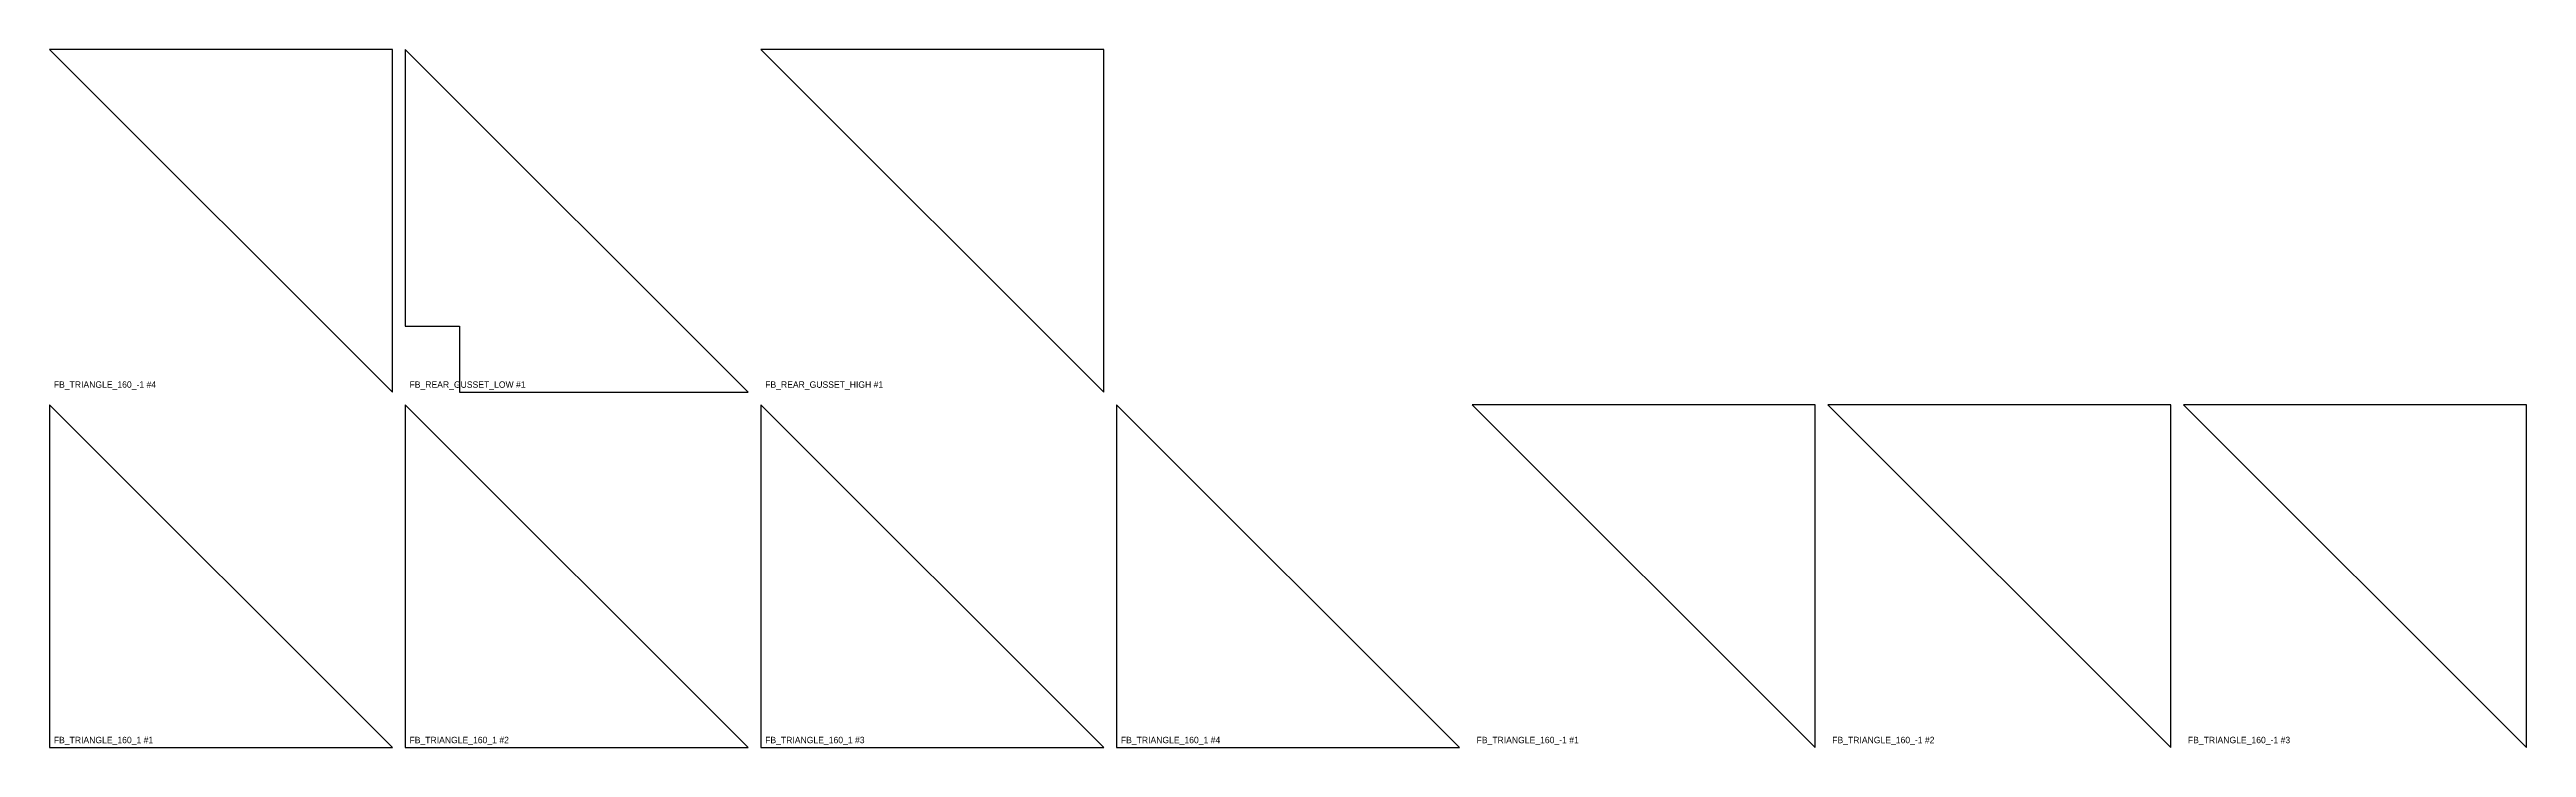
# Model space of a CAD drawing. Header units: millimetres. Extents: x 0 to 1219, y 0 to 2438.
# Drawn here: x 10 to 1166, y 10 to 336 of the extents above; entities that cross this region are included whole.
import ezdxf

# ---------------------------------------------------------------- set-up
doc = ezdxf.new("R2010")
doc.units = ezdxf.units.MM
doc.layers.add('CUT_OUTER', color=7, linetype='Continuous')
doc.layers.add('PART_MARK_NO_CUT', color=7, linetype='Continuous')

msp = doc.modelspace()

# ---------------------------------------------------------------- texts
at = {"layer": 'PART_MARK_NO_CUT'}
for s, p in [('FB_TRIANGLE_160_-1 #4', (12, 178)), ('FB_REAR_GUSSET_LOW #1', (178, 178)), ('FB_REAR_GUSSET_HIGH #1', (344, 178)), ('FB_TRIANGLE_160_1 #1', (12, 12)), ('FB_TRIANGLE_160_1 #2', (178, 12)), ('FB_TRIANGLE_160_1 #3', (344, 12)), ('FB_TRIANGLE_160_1 #4', (510, 12)), ('FB_TRIANGLE_160_-1 #1', (676, 12)), ('FB_TRIANGLE_160_-1 #2', (842, 12)), ('FB_TRIANGLE_160_-1 #3', (1008, 12))]:
    msp.add_text(s, height=3, dxfattribs=at).set_placement(p)

# ---------------------------------------------------------------- linework, layer by layer
at = {"layer": 'CUT_OUTER'}
for points in [[(170, 336), (10, 336), (170, 176)], [(201.4, 176), (336, 176), (176, 336), (176, 206.8), (201.4, 206.8)], [(502, 336), (342, 336), (502, 176)], [(10, 10), (170, 10), (10, 170)], [(176, 10), (336, 10), (176, 170)], [(342, 10), (502, 10), (342, 170)], [(508, 10), (668, 10), (508, 170)], [(834, 170), (674, 170), (834, 10)], [(1000, 170), (840, 170), (1000, 10)], [(1166, 170), (1006, 170), (1166, 10)]]:
    msp.add_lwpolyline(points, close=True, dxfattribs=at)

msp.set_redraw_order([(e.dxf.handle, doc.entitydb.next_handle()) for e in msp.query("TEXT MTEXT ATTDEF DIMENSION ARC_DIMENSION")])  # texts and dimensions are drawn at this point

doc.saveas('drawing.dxf')
